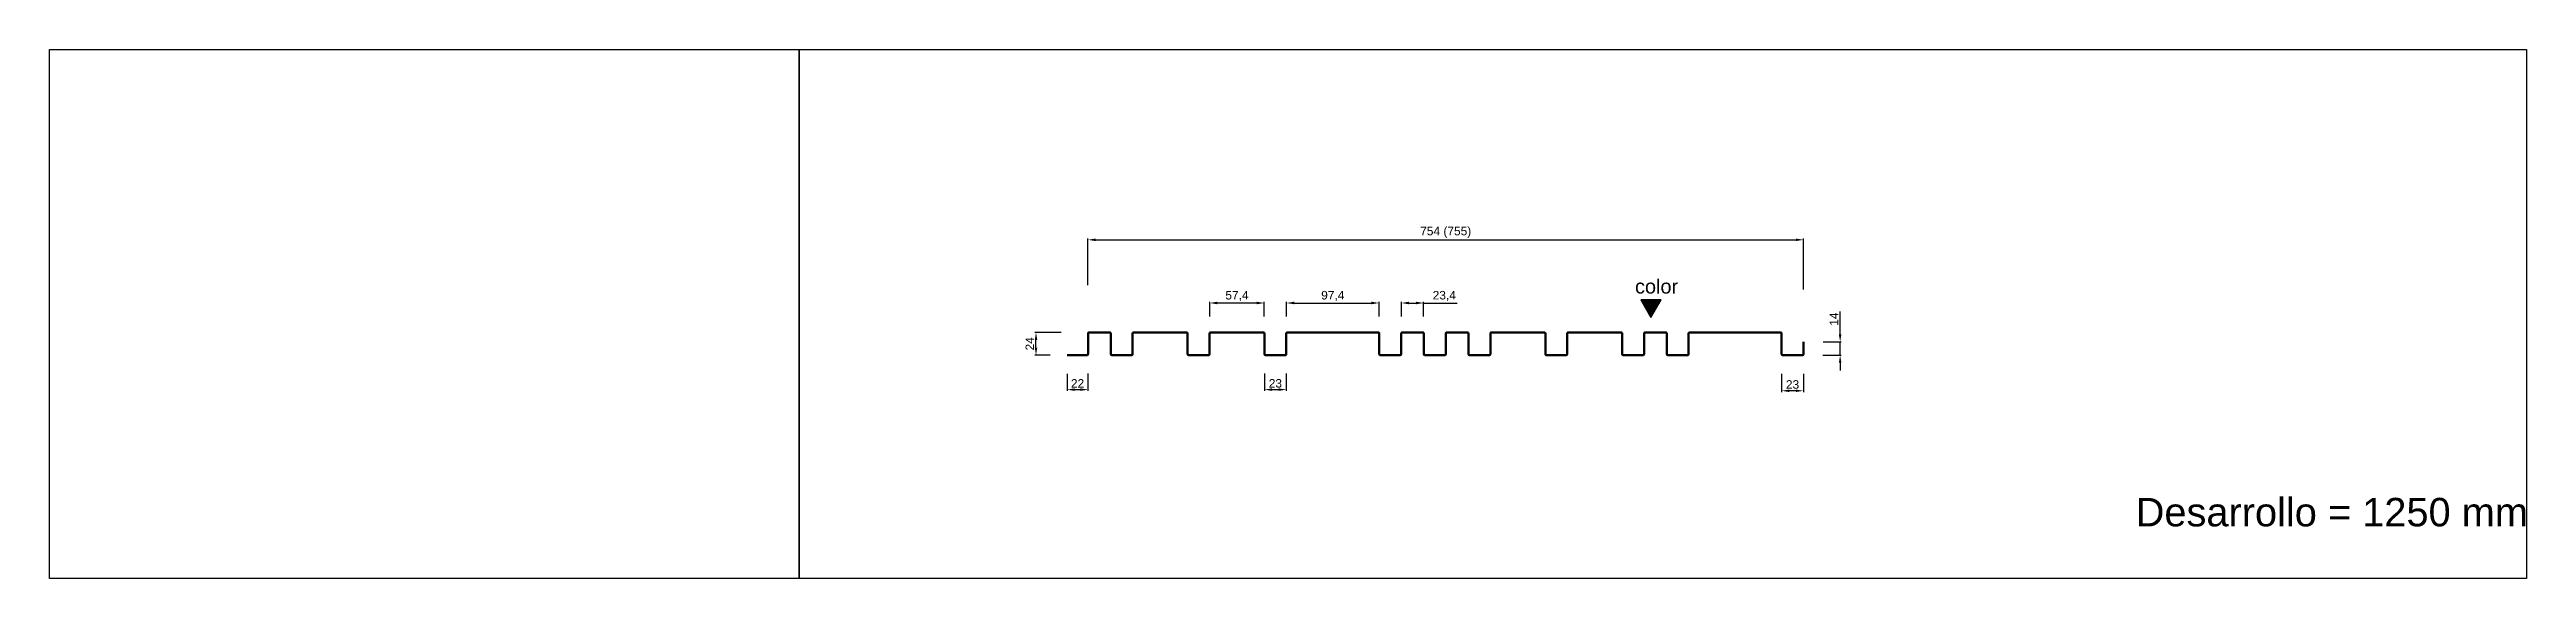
# Model space of a CAD drawing. Header units: millimetres. Extents: x 4334 to 41995838936, y 18500 to 30334.
# Drawn here: x 11866 to 14476, y 21990 to 22547 of the extents above; entities that cross this region are included whole.
import ezdxf

# ---------------------------------------------------------------- set-up
doc = ezdxf.new("R2010")
doc.units = ezdxf.units.MM
doc.layers.add('ANOTACIONES', color=7, linetype='Continuous', plot=False)
doc.layers.add('COTAS1', color=7, linetype='Continuous', lineweight=0)
doc.layers.add('FIBRA NEUTRA', color=1, linetype='Continuous', lineweight=40)
doc.layers.add('RECUADROS', color=253, linetype='Continuous')
doc.styles.get("Standard").update_dxf_attribs({"font": 'arial.ttf'})
doc.dimstyles.new('ISO-25', dxfattribs={"dimtxt": 9, "dimasz": 8, "dimexe": 1.25, "dimexo": 0.625, "dimgap": 2, "dimtad": 1, "dimdec": 1, "dimtxsty": 'Standard', "dimcen": 2.5, "dimadec": 0, "dimazin": 0, "dimtfac": 1, "dimtdec": 1, "dimtmove": 0, "dimatfit": 3, "dimfxl": 1, "dimarcsym": 0})

msp = doc.modelspace()

# ---------------------------------------------------------------- texts
at = {"layer": 'ANOTACIONES', "insert": (14064.64, 22074.42), "char_height": 30, "attachment_point": 1}
msp.add_mtext_dynamic_manual_height_columns('Desarrollo = 1250 mm', width=6765.1618, gutter_width=150, heights=[0], dxfattribs=at)

# ---------------------------------------------------------------- blocks, each defined once
blk = doc.blocks.new('Color superior')
at = {"layer": 'ANOTACIONES'}
h = blk.add_hatch(color=256, dxfattribs=at)
h.dxf.hatch_style = 1
h.paths.add_polyline_path([(10.7, 18.6), (-10.7, 18.6), (0, 0)])
blk.add_lwpolyline([(0, 0), (10.7, 18.6), (-10.7, 18.6)], close=True, dxfattribs=at)
at = {"layer": 'ANOTACIONES', "insert": (-16.7, 40.1), "char_height": 15, "attachment_point": 1}
blk.add_mtext_dynamic_manual_height_columns('color', width=249.804, gutter_width=75, heights=[0], dxfattribs=at)
blk = doc.blocks.new('*D485')
at = {"layer": 'COTAS1', "color": 0, "lineweight": -2, "transparency": 16777216}
for p, q in [((12960.5, 22298.7), (12960.5, 22347.7)), ((12968.5, 22346.4), (13706.5, 22346.4)), ((13714.5, 22294.2), (13714.5, 22347.7))]:
    blk.add_line(p, q, dxfattribs=at)
at = {"layer": 'COTAS1', "color": 0, "transparency": 16777216}
for points in [[(12968.5, 22347.8), (12968.5, 22345.1), (12960.5, 22346.4)], [(13706.5, 22347.8), (13706.5, 22345.1), (13714.5, 22346.4)]]:
    blk.add_solid(points, dxfattribs=at)
at = {"layer": 'Defpoints', "color": 0, "transparency": 16777216}
for p in [(13714.5, 22346.4), (12960.5, 22298.1), (13714.5, 22293.6)]:
    blk.add_point(p, dxfattribs=at)
at = {"layer": 'COTAS1', "color": 0, "transparency": 16777216, "insert": (13337.5, 22354.3), "char_height": 9, "attachment_point": 5}
blk.add_mtext('754 (755)', dxfattribs=at)
blk = doc.blocks.new('*D486')
at = {"layer": 'COTAS1', "color": 0, "lineweight": -2, "transparency": 16777216}
for p, q in [((13290.8, 22265.7), (13290.8, 22281.1)), ((13298.8, 22279.8), (13306.2, 22279.8)), ((13314.2, 22265.7), (13314.2, 22281.1)), ((13314.2, 22279.8), (13349.7, 22279.8))]:
    blk.add_line(p, q, dxfattribs=at)
at = {"layer": 'COTAS1', "color": 0, "transparency": 16777216}
for points in [[(13298.8, 22281.2), (13298.8, 22278.5), (13290.8, 22279.8)], [(13306.2, 22281.2), (13306.2, 22278.5), (13314.2, 22279.8)]]:
    blk.add_solid(points, dxfattribs=at)
at = {"layer": 'Defpoints', "color": 0, "transparency": 16777216}
for p in [(13314.2, 22279.8), (13290.8, 22265.1), (13314.2, 22265.1)]:
    blk.add_point(p, dxfattribs=at)
at = {"layer": 'COTAS1', "color": 0, "transparency": 16777216, "insert": (13336, 22287.2), "char_height": 9, "attachment_point": 5}
blk.add_mtext('23,4', dxfattribs=at)
blk = doc.blocks.new('*D487')
at = {"layer": 'COTAS1', "color": 0, "lineweight": -2, "transparency": 16777216}
for p, q in [((13169.8, 22265.7), (13169.8, 22281.1)), ((13177.8, 22279.8), (13259.2, 22279.8)), ((13267.2, 22265.7), (13267.2, 22281.1))]:
    blk.add_line(p, q, dxfattribs=at)
at = {"layer": 'COTAS1', "color": 0, "transparency": 16777216}
for points in [[(13177.8, 22281.2), (13177.8, 22278.5), (13169.8, 22279.8)], [(13259.2, 22281.2), (13259.2, 22278.5), (13267.2, 22279.8)]]:
    blk.add_solid(points, dxfattribs=at)
at = {"layer": 'Defpoints', "color": 0, "transparency": 16777216}
for p in [(13267.2, 22279.8), (13169.8, 22265.1), (13267.2, 22265.1)]:
    blk.add_point(p, dxfattribs=at)
at = {"layer": 'COTAS1', "color": 0, "transparency": 16777216, "insert": (13218.5, 22287.2), "char_height": 9, "attachment_point": 5}
blk.add_mtext('97,4', dxfattribs=at)
blk = doc.blocks.new('*D489')
at = {"layer": 'COTAS1', "color": 0, "lineweight": -2, "transparency": 16777216}
for p, q in [((13088.8, 22265.7), (13088.8, 22281.1)), ((13138.2, 22279.8), (13096.8, 22279.8)), ((13146.2, 22265.7), (13146.2, 22281.1))]:
    blk.add_line(p, q, dxfattribs=at)
at = {"layer": 'COTAS1', "color": 0, "transparency": 16777216}
for points in [[(13096.8, 22281.2), (13096.8, 22278.5), (13088.8, 22279.8)], [(13138.2, 22281.2), (13138.2, 22278.5), (13146.2, 22279.8)]]:
    blk.add_solid(points, dxfattribs=at)
at = {"layer": 'Defpoints', "color": 0, "transparency": 16777216}
for p in [(13088.8, 22279.8), (13088.8, 22265.1), (13146.2, 22265.1)]:
    blk.add_point(p, dxfattribs=at)
at = {"layer": 'COTAS1', "color": 0, "transparency": 16777216, "insert": (13117.5, 22287.2), "char_height": 9, "attachment_point": 5}
blk.add_mtext('57,4', dxfattribs=at)
blk = doc.blocks.new('*D490')
at = {"layer": 'COTAS1', "color": 0, "lineweight": -2, "transparency": 16777216}
for p, q in [((13753.2, 22246.8), (13753.2, 22270.8)), ((13734.9, 22224.8), (13754.4, 22224.8)), ((13735.4, 22238.8), (13754.4, 22238.8)), ((13753.2, 22224.8), (13753.2, 22238.8)), ((13753.2, 22216.8), (13753.2, 22208.8))]:
    blk.add_line(p, q, dxfattribs=at)
at = {"layer": 'COTAS1', "color": 0, "transparency": 16777216}
for points in [[(13751.8, 22246.8), (13754.5, 22246.8), (13753.2, 22238.8)], [(13751.8, 22216.8), (13754.5, 22216.8), (13753.2, 22224.8)]]:
    blk.add_solid(points, dxfattribs=at)
at = {"layer": 'Defpoints', "color": 0, "transparency": 16777216}
for p in [(13734.3, 22224.8), (13734.8, 22238.8), (13753.2, 22238.8)]:
    blk.add_point(p, dxfattribs=at)
at = {"layer": 'COTAS1', "color": 0, "transparency": 16777216, "insert": (13746.7, 22262.8), "char_height": 9, "attachment_point": 5, "rotation": 90}
blk.add_mtext('14', dxfattribs=at)
blk = doc.blocks.new('*D491')
at = {"layer": 'COTAS1', "color": 0, "lineweight": -2, "transparency": 16777216}
for p, q in [((12932.1, 22248.8), (12904.5, 22248.8)), ((12905.7, 22232.8), (12905.7, 22240.8)), ((12920.6, 22224.8), (12904.5, 22224.8))]:
    blk.add_line(p, q, dxfattribs=at)
at = {"layer": 'COTAS1', "color": 0, "transparency": 16777216}
for points in [[(12904.4, 22240.8), (12907.1, 22240.8), (12905.7, 22248.8)], [(12904.4, 22232.8), (12907.1, 22232.8), (12905.7, 22224.8)]]:
    blk.add_solid(points, dxfattribs=at)
at = {"layer": 'Defpoints', "color": 0, "transparency": 16777216}
for p in [(12905.7, 22248.8), (12932.7, 22248.8), (12921.2, 22224.8)]:
    blk.add_point(p, dxfattribs=at)
at = {"layer": 'COTAS1', "color": 0, "transparency": 16777216, "insert": (12899.2, 22236.8), "char_height": 9, "attachment_point": 5, "rotation": 90}
blk.add_mtext('24', dxfattribs=at)
blk = doc.blocks.new('*D492')
at = {"layer": 'COTAS1', "color": 0, "lineweight": -2, "transparency": 16777216}
for p, q in [((13146.5, 22205.6), (13146.5, 22187.3)), ((13154.5, 22188.5), (13161.5, 22188.5)), ((13169.5, 22205.6), (13169.5, 22187.3))]:
    blk.add_line(p, q, dxfattribs=at)
at = {"layer": 'COTAS1', "color": 0, "transparency": 16777216}
for points in [[(13154.5, 22189.9), (13154.5, 22187.2), (13146.5, 22188.5)], [(13161.5, 22189.9), (13161.5, 22187.2), (13169.5, 22188.5)]]:
    blk.add_solid(points, dxfattribs=at)
at = {"layer": 'Defpoints', "color": 0, "transparency": 16777216}
for p in [(13146.5, 22206.2), (13169.5, 22206.2), (13169.5, 22188.5)]:
    blk.add_point(p, dxfattribs=at)
at = {"layer": 'COTAS1', "color": 0, "transparency": 16777216, "insert": (13158, 22195.1), "char_height": 9, "attachment_point": 5}
blk.add_mtext('23', dxfattribs=at)
blk = doc.blocks.new('*D493')
at = {"layer": 'COTAS1', "color": 0, "lineweight": -2, "transparency": 16777216}
for p, q in [((13691.5, 22205), (13691.5, 22186)), ((13714.5, 22205), (13714.5, 22186)), ((13706.5, 22187.3), (13699.5, 22187.3))]:
    blk.add_line(p, q, dxfattribs=at)
at = {"layer": 'COTAS1', "color": 0, "transparency": 16777216}
for points in [[(13699.5, 22188.6), (13699.5, 22186), (13691.5, 22187.3)], [(13706.5, 22188.6), (13706.5, 22186), (13714.5, 22187.3)]]:
    blk.add_solid(points, dxfattribs=at)
at = {"layer": 'Defpoints', "color": 0, "transparency": 16777216}
for p in [(13691.5, 22205.6), (13714.5, 22205.6), (13691.5, 22187.3)]:
    blk.add_point(p, dxfattribs=at)
at = {"layer": 'COTAS1', "color": 0, "transparency": 16777216, "insert": (13703, 22193.9), "char_height": 9, "attachment_point": 5}
blk.add_mtext('23', dxfattribs=at)
blk = doc.blocks.new('*D494')
at = {"layer": 'COTAS1', "color": 0, "lineweight": -2, "transparency": 16777216}
for p, q in [((12938.5, 22205.1), (12938.5, 22187.3)), ((12946.5, 22188.5), (12952.5, 22188.5)), ((12960.5, 22205.6), (12960.5, 22187.3))]:
    blk.add_line(p, q, dxfattribs=at)
at = {"layer": 'COTAS1', "color": 0, "transparency": 16777216}
for points in [[(12946.5, 22189.9), (12946.5, 22187.2), (12938.5, 22188.5)], [(12952.5, 22189.9), (12952.5, 22187.2), (12960.5, 22188.5)]]:
    blk.add_solid(points, dxfattribs=at)
at = {"layer": 'Defpoints', "color": 0, "transparency": 16777216}
for p in [(12938.5, 22205.7), (12960.5, 22206.2), (12960.5, 22188.5)]:
    blk.add_point(p, dxfattribs=at)
at = {"layer": 'COTAS1', "color": 0, "transparency": 16777216, "insert": (12949.5, 22195.1), "char_height": 9, "attachment_point": 5}
blk.add_mtext('22', dxfattribs=at)

# ---------------------------------------------------------------- dimensions: what is measured, and where the dimension line sits
at = {"layer": 'COTAS1'}
dim = msp.add_linear_dim(base=(13714.53, 22346.43), p1=(12960.53, 22298.07), p2=(13714.53, 22293.57), text='<> (755)', dimstyle='ISO-25', dxfattribs=at)
dim.commit()
dim.dimension.update_dxf_attribs({"geometry": '*D485', "text_midpoint": (13337.53, 22354.33)})
for base, p1, p2, picture, middle in [((13088.83, 22279.82), (13146.24, 22265.12), (13088.83, 22265.12), '*D489', (13117.53, 22287.21)), ((13267.24, 22279.82), (13169.83, 22265.12), (13267.24, 22265.12), '*D487', (13218.53, 22287.23)), ((13314.24, 22279.82), (13290.83, 22265.12), (13314.24, 22265.12), '*D486', (13335.99, 22287.23)), ((12960.53, 22188.53), (12938.53, 22205.75), (12960.53, 22206.25), '*D494', (12949.53, 22195.05)), ((13169.53, 22188.53), (13146.53, 22206.25), (13169.53, 22206.25), '*D492', (13158.03, 22195.13)), ((13691.53, 22187.28), (13714.53, 22205.62), (13691.53, 22205.62), '*D493', (13703.03, 22193.88))]:
    dim = msp.add_linear_dim(base=base, p1=p1, p2=p2, dimstyle='ISO-25', dxfattribs=at)
    dim.commit()
    dim.dimension.update_dxf_attribs({"geometry": picture, "text_midpoint": middle})
for base, p1, p2, picture, middle in [((13753.17, 22238.84), (13734.29, 22224.84), (13734.79, 22238.84), '*D490', (13746.65, 22262.84)), ((12905.75, 22248.84), (12921.2, 22224.84), (12932.7, 22248.84), '*D491', (12899.23, 22236.84))]:
    dim = msp.add_linear_dim(base=base, p1=p1, p2=p2, angle=90, dimstyle='ISO-25', dxfattribs=at)
    dim.commit()
    dim.dimension.update_dxf_attribs({"geometry": picture, "text_midpoint": middle})

# ---------------------------------------------------------------- linework, layer by layer
at = {"layer": 'FIBRA NEUTRA', "lineweight": 50}
msp.add_lwpolyline([(12938.53, 22224.84), (12959.53, 22224.84, 0.4142136), (12960.53, 22225.84), (12960.53, 22247.84, -0.4142136), (12961.53, 22248.84), (12983.53, 22248.84, -0.4142136), (12984.53, 22247.84), (12984.53, 22225.84, 0.4142136), (12985.53, 22224.84), (13006.53, 22224.84, 0.4142136), (13007.53, 22225.84), (13007.53, 22247.84, -0.4142136), (13008.53, 22248.84), (13064.53, 22248.84, -0.4142136), (13065.53, 22247.84), (13065.53, 22225.84, 0.4142136), (13066.53, 22224.84), (13087.53, 22224.84, 0.4142136), (13088.53, 22225.84), (13088.53, 22247.84, -0.4142136), (13089.53, 22248.84), (13145.53, 22248.84, -0.4142136), (13146.53, 22247.84), (13146.53, 22225.84, 0.4142136), (13147.53, 22224.84), (13168.53, 22224.84, 0.4142136), (13169.53, 22225.84), (13169.53, 22247.84, -0.4142136), (13170.53, 22248.84), (13266.53, 22248.84, -0.4142136), (13267.53, 22247.84), (13267.53, 22225.84, 0.4142136), (13268.53, 22224.84), (13289.53, 22224.84, 0.4142136), (13290.53, 22225.84), (13290.53, 22247.84, -0.4142136), (13291.53, 22248.84), (13313.53, 22248.84, -0.4142136), (13314.53, 22247.84), (13314.53, 22225.84, 0.4142136), (13315.53, 22224.84), (13336.53, 22224.84, 0.4142136), (13337.53, 22225.84), (13337.53, 22247.84, -0.4142136), (13338.53, 22248.84), (13360.53, 22248.84, -0.4142136), (13361.53, 22247.84), (13361.53, 22225.84, 0.4142136), (13362.53, 22224.84), (13383.53, 22224.84, 0.4142136), (13384.53, 22225.84), (13384.53, 22247.84, -0.4142136), (13385.53, 22248.84), (13441.53, 22248.84, -0.4142136), (13442.53, 22247.84), (13442.53, 22225.84, 0.4142136), (13443.53, 22224.84), (13464.53, 22224.84, 0.4142136), (13465.53, 22225.84), (13465.53, 22247.84, -0.4142136), (13466.53, 22248.84), (13522.53, 22248.84, -0.4142136), (13523.53, 22247.84), (13523.53, 22225.84, 0.4142136), (13524.53, 22224.84), (13545.53, 22224.84, 0.4142136), (13546.53, 22225.84), (13546.53, 22247.84, -0.4142136), (13547.53, 22248.84), (13569.53, 22248.84, -0.4142136), (13570.53, 22247.84), (13570.53, 22225.84, 0.4142136), (13571.53, 22224.84), (13592.53, 22224.84, 0.4142136), (13593.53, 22225.84), (13593.53, 22247.84, -0.4142136), (13594.53, 22248.84), (13690.53, 22248.84, -0.4142136), (13691.53, 22247.84), (13691.53, 22225.84, 0.4142136), (13692.53, 22224.84), (13713.53, 22224.84, 0.4142136), (13714.53, 22225.84), (13714.53, 22238.84)], format="xyb", dxfattribs=at)
at = {"layer": 'RECUADROS', "color": 0, "lineweight": 30}
for points in [[(11866.1, 22546.96), (12656.21, 22546.96), (12656.21, 21989.51), (11866.1, 21989.51)], [(12656.21, 22546.96), (14476.48, 22546.96), (14476.48, 21989.51), (12656.21, 21989.51)]]:
    msp.add_lwpolyline(points, close=True, dxfattribs=at)

# ---------------------------------------------------------------- block references
at = {"layer": 'ANOTACIONES'}
msp.add_blockref('Color superior', (13553.73, 22264.69), dxfattribs=at)

msp.set_redraw_order([(e.dxf.handle, doc.entitydb.next_handle()) for e in msp.query("TEXT MTEXT ATTDEF DIMENSION ARC_DIMENSION")])  # texts and dimensions are drawn at this point

doc.saveas('drawing.dxf')
